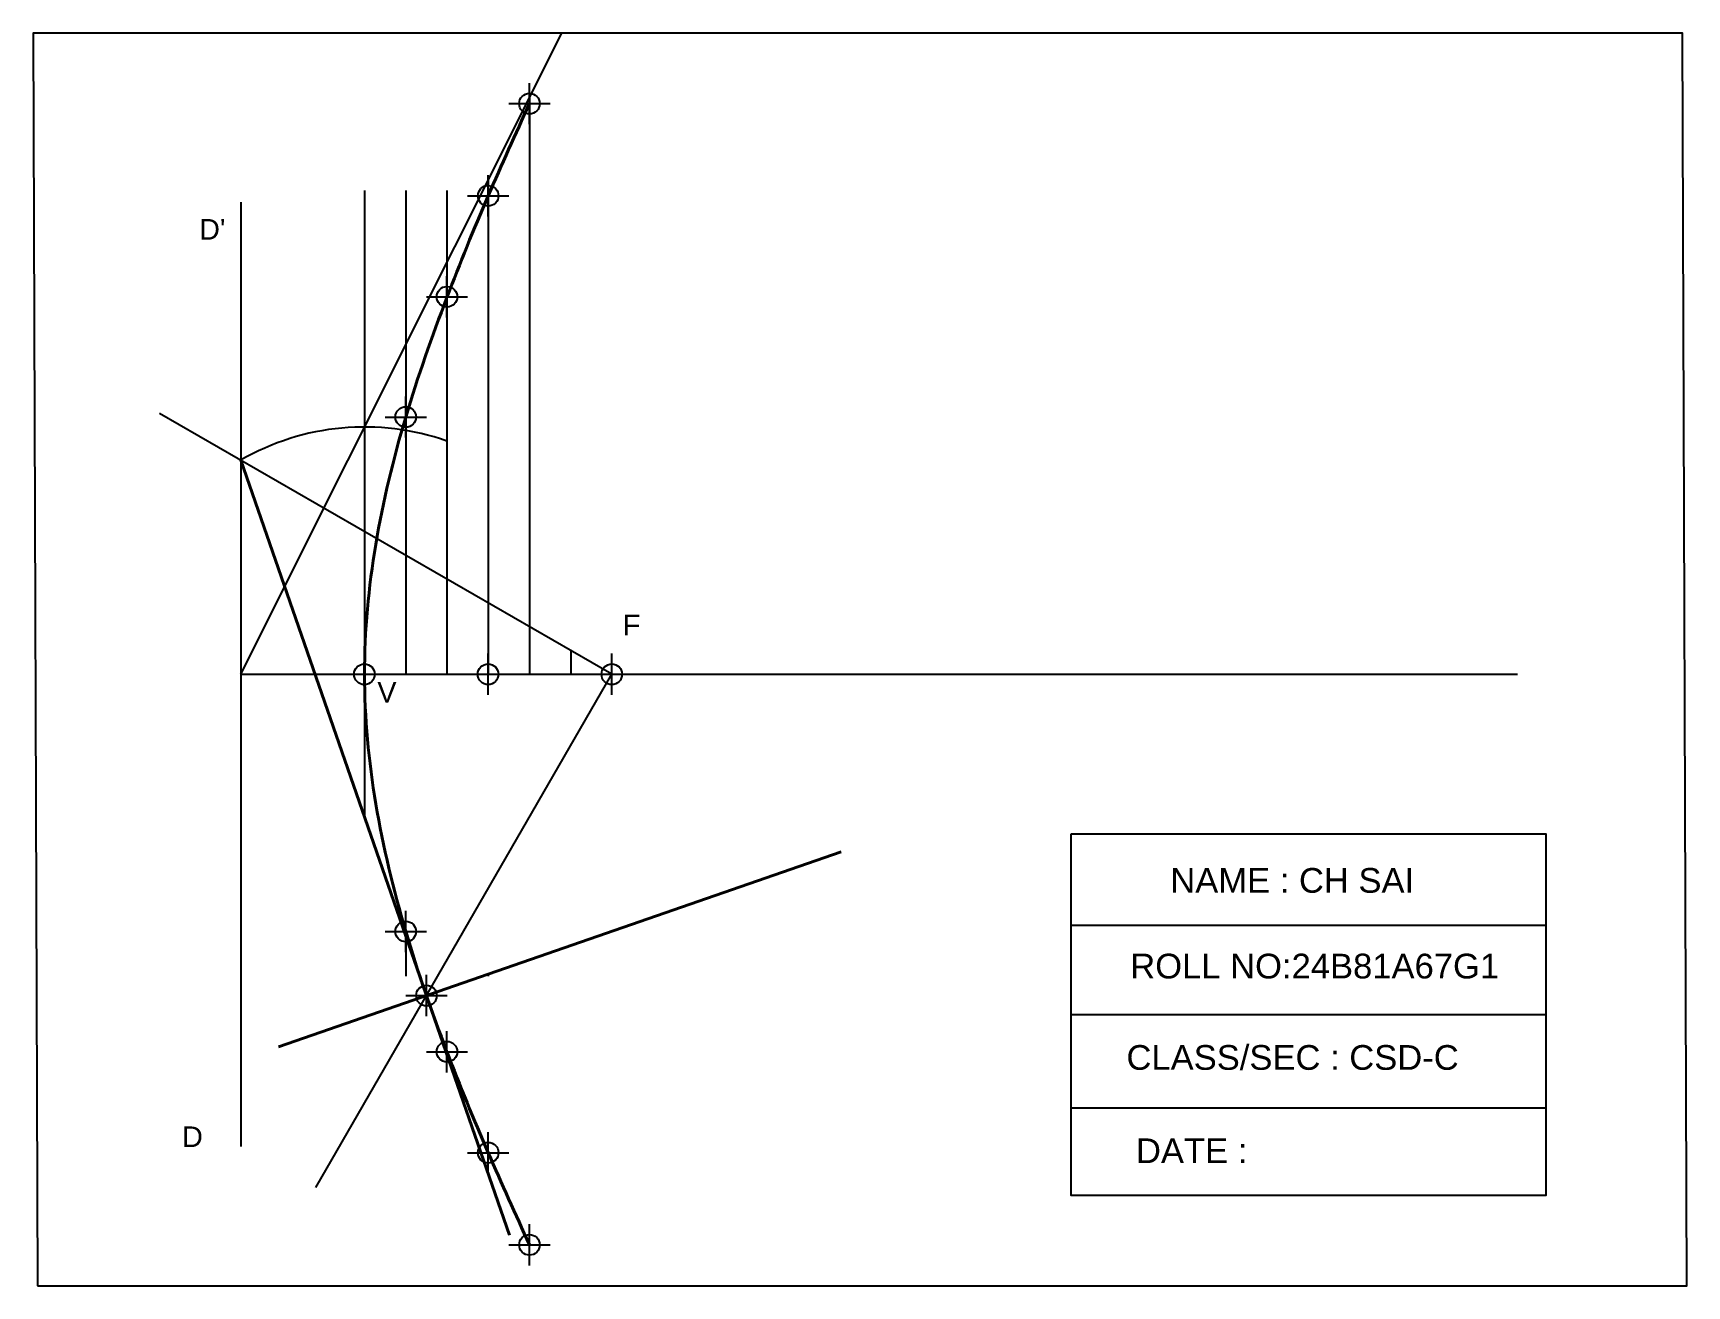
# Model space of a CAD drawing. Header units: millimetres. Extents: x 0 to 3373, y -12 to 340.
# Drawn here: x 1498.2 to 1899.3, y -8 to 295.8 of the extents above; entities that cross this region are included whole.
import ezdxf

# ---------------------------------------------------------------- set-up
doc = ezdxf.new("R2010")
doc.units = ezdxf.units.MM
doc.header["$PDMODE"] = 34
doc.header["$PDSIZE"] = 5
doc.styles.get("Standard").update_dxf_attribs({"font": 'arial.ttf'})

msp = doc.modelspace()

# ---------------------------------------------------------------- texts
for s, height, p in [("D'", 5, (1538.49, 245.74)), ('F', 5, (1641.21, 149.77)), ('V', 5, (1581.7, 133.48)), ('NAME : CH SAI', 6, (1773.99, 87.35)), ('ROLL NO:24B81A67G1', 6, (1764.28, 66.57)), ('CLASS/SEC : CSD-C', 6, (1763.36, 44.41)), ('D', 5, (1534.35, 25.68)), ('DATE : ', 6, (1765.67, 21.78))]:
    msp.add_text(s, height=height).set_placement(p)

# ---------------------------------------------------------------- linework, layer by layer
for p, q in [((1548.56, 140.34), (1626.45, 295.83)), ((1618.59, 280.15), (1618.59, 140.34)), ((1578.59, 257.64), (1578.59, 105.7)), ((1588.59, 257.64), (1588.59, 140.34)), ((1598.59, 257.64), (1598.59, 140.34)), ((1608.59, 260.19), (1608.59, 140.34)), ((1608.59, 257.64), (1608.59, 140.34)), ((1548.56, 254.86), (1548.56, 25.81)), ((1638.56, 140.34), (1528.91, 203.57)), ((1628.59, 146.08), (1628.59, 140.34)), ((1548.56, 140.34), (1638.56, 140.34)), ((1566.77, 15.85), (1638.56, 140.34)), ((1638.56, 140.34), (1858.16, 140.34)), ((1638.56, 140.34), (1638.56, 140.34)), ((1588.59, 78), (1588.59, 67.12)), ((1749.95, 79.5), (1865.07, 79.5)), ((1608.59, 67.61), (1608.59, 67.12)), ((1608.59, 67.61), (1608.59, 67.12)), ((1749.95, 57.8), (1865.07, 57.8)), ((1749.95, 35.17), (1865.07, 35.17))]:
    msp.add_line(p, q)
at = {"lineweight": 40}
for p, q in [((1548.56, 192.23), (1613.78, 4.33)), ((1557.74, 49.96), (1694.17, 97.31))]:
    msp.add_line(p, q, dxfattribs=at)
for points in [[(1499.27, -8), (1899.27, -8), (1898.22, 295.83), (1498.22, 295.83)], [(1749.95, 101.66), (1865.07, 101.66), (1865.07, 13.93), (1749.95, 13.93)]]:
    msp.add_lwpolyline(points, close=True)
msp.add_arc((1578.59, 140.34), 59.96, 70.5163, 120.0611)
msp.add_spline([(1618.59, 278.77), (1608.59, 256.37), (1598.59, 231.76), (1588.59, 202.71), (1578.59, 140.34), (1588.59, 78), (1598.59, 48.79), (1608.59, 24.3), (1618.59, 1.96)], degree=3, dxfattribs=at)
for p in [(1618.59, 278.72), (1608.59, 256.37), (1598.59, 231.88), (1588.59, 202.72), (1578.56, 140.34), (1608.56, 140.34), (1638.56, 140.34), (1588.59, 77.95), (1598.59, 48.79), (1608.59, 24.3), (1618.59, 1.96)]:
    msp.add_point(p)
at = {"color": 2}
msp.add_point((1593.62, 62.41), dxfattribs=at)

msp.set_redraw_order([(e.dxf.handle, doc.entitydb.next_handle()) for e in msp.query("TEXT MTEXT ATTDEF DIMENSION ARC_DIMENSION")])  # texts and dimensions are drawn at this point

doc.saveas('drawing.dxf')
